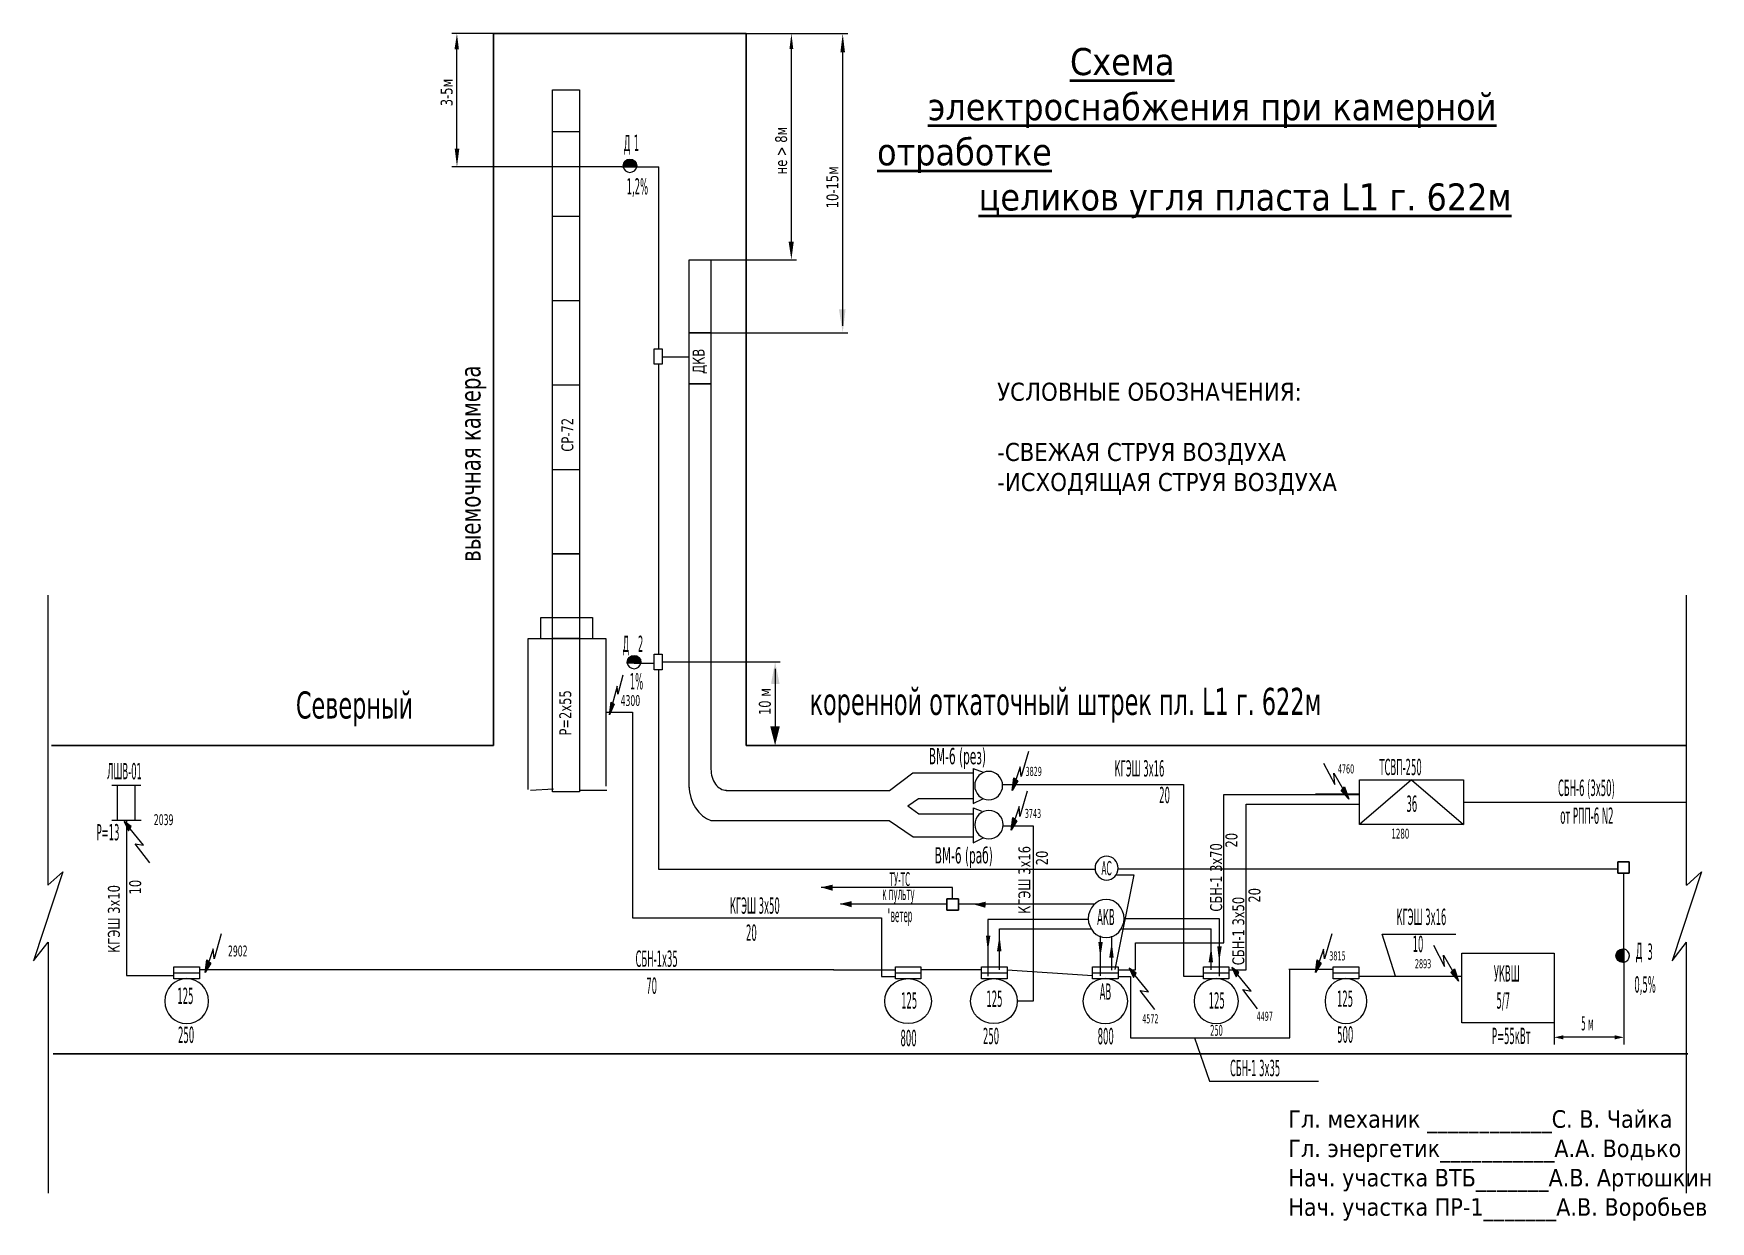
# Model space of a CAD drawing. Header units: millimetres. Extents: x 11621 to 12126, y -204 to 189.
# Drawn here: x 12051.5 to 12125.8, y -52 to 0.6 of the extents above; entities that cross this region are included whole.
import ezdxf

# ---------------------------------------------------------------- set-up
doc = ezdxf.new("R2010")
doc.units = ezdxf.units.MM
doc.linetypes.add('осевая', pattern=[50.8, 31.75, -6.35, 6.35, -6.35])
doc.styles.get("Standard").update_dxf_attribs({"font": 'TAHOMA.TTF'})

msp = doc.modelspace()

# ---------------------------------------------------------------- texts
at = {"color": 7, "lineweight": 13, "width": 0.818182}
for s, p in [('3-5м', (12070.066, -2.591)), ('не > 8м', (12084.891, -5.609)), ('10-15м', (12087.164, -7.114)), ('10 м', (12084.169, -29.58))]:
    msp.add_text(s, height=0.528, rotation=90, dxfattribs=at).set_placement(p)
at = {"linetype": 'осевая', "lineweight": 13, "width": 0.44}
for s, p in [('Д', (12077.651, -4.58)), ('1', (12078.1, -4.574)), ('1,2%', (12077.782, -6.503)), ('Д', (12077.601, -26.784)), ('2', (12078.281, -26.782)), ('1%', (12077.921, -28.442)), ('Д', (12122.508, -40.393)), ('3', (12123.027, -40.425)), ('0,5%', (12122.448, -41.881))]:
    msp.add_text(s, height=0.72, dxfattribs=at).set_placement(p)
at = {"lineweight": 13, "width": 0.818182}
for s, p in [('ДКВ', (12081.234, -14.451)), ('СР-72', (12075.417, -17.904)), ('Р=2х55', (12075.324, -30.488)), ('20', (12104.851, -35.452)), ('КГЭШ 3х16', (12095.674, -38.393)), ('20', (12096.453, -36.239)), ('СБН-1 3х70', (12104.171, -38.293)), ('КГЭШ 3х10', (12055.317, -40.124)), ('10', (12056.261, -37.531)), ('СБН-1 3х50', (12105.157, -40.668)), ('20', (12105.872, -37.895))]:
    msp.add_text(s, height=0.528, rotation=90, dxfattribs=at).set_placement(p)
at = {"lineweight": 13, "oblique": 359.98907, "width": 0.818182}
msp.add_text('выемочная камера', height=0.904, rotation=90.01271, dxfattribs=at).set_placement((12071.305, -22.786))
at = {"lineweight": 13}
for s, height, width, p in [('Северный ', 1.2, 0.7, (12063.12, -29.732)), ('коренной откаточный штрек пл. L1 г. 622м', 1.2, 0.7, (12085.888, -29.572)), ('ВМ-6 (рез)', 0.72, 0.55, (12091.175, -31.759)), ('ЛШВ-01', 0.72, 0.44, (12054.749, -32.426)), ('КГЭШ 3х16', 0.72, 0.44, (12099.409, -32.302)), ('ТСВП-250', 0.72, 0.44, (12111.148, -32.241)), ('СБН-6 (3х50)', 0.72, 0.44, (12119.064, -33.165)), ('20', 0.72, 0.44, (12101.387, -33.484)), ('36', 0.72, 0.44, (12112.347, -33.868)), ('от РПП-6 N2', 0.72, 0.44, (12119.162, -34.398)), ('Р=13 ', 0.72, 0.44, (12054.284, -35.132)), ('ВМ-6 (раб)', 0.72, 0.55, (12091.438, -36.156)), ('АС', 0.624, 0.44, (12098.828, -36.674)), ('ТУ-ТС', 0.604, 0.44, (12089.437, -37.153)), ('КГЭШ 3х50', 0.72, 0.44, (12082.361, -38.384)), ('к пульту', 0.604, 0.44, (12089.112, -37.778)), ('"ветер', 0.604, 0.44, (12089.347, -38.753)), ('АКВ', 0.72, 0.44, (12098.635, -38.891)), ('КГЭШ 3х16', 0.72, 0.44, (12111.906, -38.883)), ('      20', 0.72, 0.44, (12082.361, -39.584)), ('      10', 0.72, 0.44, (12111.906, -40.083)), ('СБН-1х35', 0.72, 0.44, (12078.177, -40.738)), ('УКВШ', 0.72, 0.44, (12116.218, -41.391)), ('    70', 0.72, 0.44, (12078.177, -41.938)), ('АВ', 0.72, 0.44, (12098.749, -42.198)), ('125', 0.72, 0.44, (12057.869, -42.385)), ('125', 0.72, 0.44, (12089.948, -42.59)), ('125', 0.72, 0.44, (12093.729, -42.514)), ('125', 0.72, 0.44, (12103.58, -42.59)), ('125', 0.72, 0.44, (12109.267, -42.512)), (' 5/7', 0.72, 0.44, (12116.218, -42.591)), ('250 ', 0.72, 0.44, (12057.9, -44.112)), ('800', 0.72, 0.44, (12089.92, -44.255)), ('250', 0.72, 0.44, (12093.577, -44.165)), ('800', 0.72, 0.44, (12098.659, -44.172)), ('250', 0.48, 0.44, (12103.652, -43.795)), ('500', 0.72, 0.44, (12109.276, -44.099)), ('Р=55кВт', 0.72, 0.44, (12116.134, -44.159)), ('СБН-1 3х35', 0.72, 0.44, (12104.527, -45.586))]:
    msp.add_text(s, height=height, dxfattribs=dict(at, width=width)).set_placement(p)
at = {"lineweight": 0, "width": 0.6}
for s, height, p in [('4300', 0.48, (12077.515, -29.175)), ('3829', 0.4, (12095.464, -32.278)), ('4760', 0.4, (12109.307, -32.164)), ('2039', 0.48, (12056.827, -34.456)), ('3743', 0.4, (12095.431, -34.141)), ('1280', 0.44, (12111.679, -35.057)), ('2902', 0.48, (12060.114, -40.278)), ('3815', 0.4, (12108.926, -40.454)), ('2893', 0.4, (12112.722, -40.804)), ('4572', 0.4, (12100.634, -43.242)), ('4497', 0.4, (12105.702, -43.133))]:
    msp.add_text(s, height=height, dxfattribs=at).set_placement(p)
at = {"color": 7, "lineweight": 13, "width": 0.44}
msp.add_text('5 м', height=0.624, dxfattribs=at).set_placement((12120.086, -43.553))
at = {"lineweight": 40, "insert": (12088.882, -0.01), "char_height": 1.2, "width": 32.08, "attachment_point": 1}
msp.add_mtext('                   {\\LСхема\\P     электроснабжения при камерной отработке\\P          целиков угля пласта L1 г. 622м}', dxfattribs=at)
at = {"lineweight": 0, "insert": (12094.203, -14.847), "char_height": 0.78, "width": 30.85333, "attachment_point": 1}
msp.add_mtext('{\\H1.026x;УСЛОВНЫЕ ОБОЗНАЧЕНИЯ:\\P\\P-СВЕЖАЯ СТРУЯ ВОЗДУХА\\P-ИСХОДЯЩАЯ СТРУЯ ВОЗДУХА}', dxfattribs=at)
at = {"lineweight": 13, "insert": (12107.109, -47.095), "char_height": 0.78, "width": 18.88735, "attachment_point": 1}
msp.add_mtext('Гл. механик ____________С. В. Чайка\\PГл. энергетик___________А.А. Водько\\PНач. участка ВТБ_______А.В. Артюшкин\\P\\pt340,600;Нач. участка ПР-1_______А.В. Воробьев', dxfattribs=at)

# ---------------------------------------------------------------- hatches: boundary and pattern name
at = {"lineweight": 0}
h = msp.add_hatch(color=256, dxfattribs=at)
edge = h.paths.add_edge_path()
edge.add_line((12077.626, -5.273), (12077.626, -5.234))
edge.add_arc((12077.928, -5.234), 0.302, 0, 180, ccw=False)
edge.add_line((12078.231, -5.234), (12078.231, -5.273))
edge.add_line((12078.231, -5.273), (12077.626, -5.273))
h = msp.add_hatch(color=256, dxfattribs=at)
edge = h.paths.add_edge_path()
edge.add_line((12077.807, -27.275), (12077.807, -27.236))
edge.add_arc((12078.109, -27.236), 0.302, 0, 180, ccw=False)
edge.add_line((12078.412, -27.236), (12078.412, -27.275))
edge.add_line((12078.412, -27.275), (12077.807, -27.275))
for points in [[(12077.096, -29.012), (12077.235, -29.09), (12077.017, -29.565)], [(12094.95, -32.357), (12095.126, -32.5), (12094.875, -32.918)], [(12109.602, -32.755), (12109.789, -33.315), (12109.446, -32.931)], [(12094.898, -34.123), (12095.074, -34.267), (12094.823, -34.684)], [(12055.817, -34.519), (12055.507, -34.299), (12055.706, -34.712)], [(12059.176, -40.435), (12059.352, -40.578), (12059.101, -40.996)], [(12100.361, -41.02), (12100.051, -40.799), (12100.25, -41.212)], [(12104.912, -40.988), (12104.602, -40.767), (12104.801, -41.18)], [(12108.394, -40.436), (12108.57, -40.58), (12108.319, -40.997)], [(12114.468, -40.822), (12114.655, -41.382), (12114.312, -40.998)]]:
    msp.add_hatch(color=256, dxfattribs=at).paths.add_polyline_path(points)
h = msp.add_hatch(color=256, dxfattribs=at)
edge = h.paths.add_edge_path()
edge.add_line((12121.975, -40.548), (12121.936, -40.548))
edge.add_arc((12121.936, -40.246), 0.302, 90, 270, ccw=False)
edge.add_line((12121.936, -39.943), (12121.975, -39.943))
edge.add_line((12121.975, -39.943), (12121.975, -40.548))

# ---------------------------------------------------------------- linework, layer by layer
at = {"color": 7, "lineweight": 0}
for p, q in [((12071.873, 0.632), (12070.031, 0.632)), ((12070.26, -4.964), (12070.26, 0.32)), ((12083.077, 0.632), (12085.313, 0.632)), ((12083.077, 0.632), (12087.587, 0.632)), ((12085.084, -9.082), (12085.084, 0.32)), ((12087.358, -12.321), (12087.358, 0.32)), ((12077.561, -5.274), (12070.031, -5.276)), ((12081.509, -9.394), (12085.313, -9.394)), ((12081.509, -12.633), (12087.587, -12.633)), ((12079.363, -27.224), (12084.591, -27.224)), ((12084.362, -27.536), (12084.362, -30.613)), ((12121.978, -40.092), (12121.978, -44.177)), ((12118.898, -43.216), (12118.898, -44.177)), ((12121.749, -43.865), (12119.127, -43.865))]:
    msp.add_line(p, q, dxfattribs=at)
at = {"lineweight": 25}
for p, q in [((12071.873, 0.632), (12071.873, -30.925)), ((12071.873, 0.632), (12083.077, 0.632)), ((12083.077, 0.632), (12083.077, -30.925)), ((12071.873, -30.925), (12052.282, -30.925)), ((12083.077, -30.925), (12124.741, -30.925)), ((12052.365, -44.59), (12124.825, -44.59))]:
    msp.add_line(p, q, dxfattribs=at)
at = {"lineweight": 13}
for p, q in [((12074.495, -32.984), (12074.495, -1.868)), ((12074.495, -1.868), (12075.696, -1.868)), ((12075.696, -1.868), (12075.696, -32.984)), ((12074.495, -3.715), (12075.696, -3.715)), ((12074.495, -7.459), (12075.696, -7.459)), ((12080.537, -9.394), (12081.509, -9.394)), ((12080.537, -9.419), (12080.539, -32.785)), ((12081.509, -9.411), (12081.509, -31.985)), ((12074.495, -11.203), (12075.696, -11.203)), ((12074.495, -14.947), (12075.696, -14.947)), ((12074.495, -18.691), (12075.696, -18.691)), ((12074.495, -22.435), (12075.696, -22.435)), ((12073.981, -26.179), (12073.981, -25.26)), ((12073.981, -25.26), (12076.262, -25.26)), ((12076.262, -25.26), (12076.262, -26.179)), ((12073.413, -32.874), (12073.413, -26.179)), ((12073.413, -26.179), (12076.865, -26.179)), ((12076.865, -26.179), (12076.854, -32.725)), ((12093.14, -31.95), (12093.14, -33.498)), ((12093.14, -31.95), (12093.58, -32.114)), ((12089.432, -32.921), (12090.466, -32.144)), ((12090.466, -32.144), (12093.143, -32.144)), ((12075.696, -32.984), (12074.495, -32.984)), ((12082.196, -32.921), (12089.432, -32.921)), ((12090.242, -33.603), (12090.719, -33.278)), ((12090.719, -33.278), (12093.143, -33.278)), ((12093.14, -33.498), (12093.562, -33.291)), ((12090.242, -33.603), (12090.738, -33.953)), ((12090.738, -33.953), (12093.143, -33.953)), ((12093.14, -33.697), (12093.14, -35.245)), ((12093.14, -33.697), (12093.531, -33.843)), ((12105.234, -40.879), (12105.234, -33.533)), ((12081.514, -34.25), (12089.411, -34.25)), ((12089.411, -34.25), (12090.481, -34.979)), ((12090.481, -34.979), (12093.14, -34.979)), ((12093.14, -35.245), (12093.578, -35.028))]:
    msp.add_line(p, q, dxfattribs=at)
at = {"lineweight": 0}
for p, q in [((12077.561, -5.274), (12079.203, -5.273)), ((12077.617, -27.808), (12077.387, -28.653)), ((12077.359, -28.302), (12077.017, -29.565)), ((12077.387, -28.653), (12077.359, -28.302)), ((12077.017, -29.565), (12077.096, -29.012)), ((12077.235, -29.09), (12077.017, -29.565)), ((12077.096, -29.012), (12077.235, -29.09)), ((12095.587, -31.193), (12095.268, -32.303)), ((12095.231, -31.871), (12094.875, -32.918)), ((12095.268, -32.303), (12095.231, -31.871)), ((12108.673, -31.714), (12109.168, -32.654)), ((12094.875, -32.918), (12094.95, -32.357)), ((12095.126, -32.5), (12094.875, -32.918)), ((12094.95, -32.357), (12095.126, -32.5)), ((12109.168, -32.654), (12109.129, -32.151)), ((12109.129, -32.151), (12109.789, -33.315)), ((12095.535, -32.96), (12095.216, -34.069)), ((12109.446, -32.931), (12109.602, -32.755)), ((12109.789, -33.315), (12109.446, -32.931)), ((12109.602, -32.755), (12109.789, -33.315)), ((12095.179, -33.638), (12094.823, -34.684)), ((12094.823, -34.684), (12094.898, -34.123)), ((12094.898, -34.123), (12095.074, -34.267)), ((12095.216, -34.069), (12095.179, -33.638)), ((12056.372, -35.353), (12055.507, -34.299)), ((12055.507, -34.299), (12055.706, -34.712)), ((12055.817, -34.519), (12055.507, -34.299)), ((12055.706, -34.712), (12055.817, -34.519)), ((12095.074, -34.267), (12094.823, -34.684)), ((12056.649, -36.127), (12056.001, -35.281)), ((12056.001, -35.281), (12056.372, -35.353)), ((12100.264, -36.661), (12099.413, -40.863)), ((12099.485, -36.661), (12100.264, -36.661)), ((12092.23, -37.227), (12086.403, -37.227)), ((12092.23, -37.725), (12092.23, -37.227)), ((12091.976, -37.964), (12087.259, -37.964)), ((12098.522, -37.957), (12092.484, -37.965)), ((12098.245, -38.642), (12093.791, -38.642)), ((12093.791, -38.642), (12093.791, -41.156)), ((12099.829, -38.6), (12104.044, -38.6)), ((12104.044, -38.6), (12104.044, -41.157)), ((12059.813, -39.272), (12059.494, -40.381)), ((12094.309, -39.057), (12098.368, -39.056)), ((12094.309, -40.872), (12094.309, -39.057)), ((12098.773, -39.366), (12098.773, -41.139)), ((12099.283, -40.881), (12099.282, -39.377)), ((12099.706, -39.052), (12103.69, -39.052)), ((12103.69, -40.878), (12103.69, -39.052)), ((12109.031, -39.273), (12108.711, -40.382)), ((12111.861, -41.147), (12111.275, -39.292)), ((12111.275, -39.292), (12114.537, -39.292)), ((12059.457, -39.949), (12059.101, -40.996)), ((12059.494, -40.381), (12059.457, -39.949)), ((12108.675, -39.951), (12108.319, -40.997)), ((12108.711, -40.382), (12108.675, -39.951)), ((12113.539, -39.781), (12114.034, -40.721)), ((12059.101, -40.996), (12059.176, -40.435)), ((12059.352, -40.578), (12059.101, -40.996)), ((12059.176, -40.435), (12059.352, -40.578)), ((12100.916, -41.854), (12100.051, -40.799)), ((12100.051, -40.799), (12100.25, -41.212)), ((12100.361, -41.02), (12100.051, -40.799)), ((12105.467, -41.822), (12104.602, -40.767)), ((12104.602, -40.767), (12104.801, -41.18)), ((12104.912, -40.988), (12104.602, -40.767)), ((12108.319, -40.997), (12108.394, -40.436)), ((12108.57, -40.58), (12108.319, -40.997)), ((12108.394, -40.436), (12108.57, -40.58)), ((12114.034, -40.721), (12113.995, -40.218)), ((12113.995, -40.218), (12114.655, -41.382)), ((12114.312, -40.998), (12114.468, -40.822)), ((12114.468, -40.822), (12114.655, -41.382)), ((12100.25, -41.212), (12100.361, -41.02)), ((12104.801, -41.18), (12104.912, -40.988)), ((12114.655, -41.382), (12114.312, -40.998)), ((12101.193, -42.627), (12100.544, -41.782)), ((12100.544, -41.782), (12100.916, -41.854)), ((12105.744, -42.595), (12105.095, -41.75)), ((12105.095, -41.75), (12105.467, -41.822)), ((12102.95, -43.894), (12103.621, -45.808)), ((12103.621, -45.808), (12108.441, -45.808))]:
    msp.add_line(p, q, dxfattribs=at)
at = {"lineweight": 9}
for p, q in [((12079.2, -5.273), (12079.2, -13.339)), ((12078.994, -14.031), (12078.994, -13.339)), ((12078.994, -13.339), (12079.363, -13.339)), ((12079.363, -13.339), (12079.363, -14.031)), ((12079.363, -14.031), (12078.994, -14.031)), ((12079.2, -14.031), (12079.2, -26.886)), ((12080.537, -13.707), (12079.363, -13.707)), ((12078.109, -27.276), (12078.994, -27.276)), ((12078.994, -27.57), (12078.994, -26.878)), ((12078.994, -26.878), (12079.363, -26.878)), ((12079.363, -26.878), (12079.363, -27.57)), ((12079.363, -27.57), (12078.994, -27.57)), ((12079.2, -27.57), (12079.2, -36.41)), ((12076.859, -29.452), (12078.046, -29.452)), ((12078.046, -29.452), (12078.046, -38.561)), ((12094.443, -32.653), (12102.462, -32.653)), ((12102.462, -32.653), (12102.462, -41.149)), ((12104.251, -39.68), (12104.251, -33.097)), ((12104.251, -33.097), (12110.259, -33.097)), ((12108.314, -33.067), (12110.24, -33.067)), ((12114.881, -33.441), (12124.741, -33.441)), ((12105.234, -33.533), (12110.259, -33.533)), ((12055.614, -34.24), (12055.614, -41.125)), ((12094.898, -34.484), (12095.804, -34.484)), ((12095.804, -34.484), (12095.804, -42.259)), ((12079.2, -36.41), (12098.542, -36.41)), ((12099.588, -36.39), (12121.714, -36.39)), ((12121.978, -40.092), (12121.978, -36.589)), ((12078.046, -38.561), (12089.073, -38.561)), ((12100.336, -40.866), (12100.336, -39.68)), ((12100.336, -39.68), (12104.251, -39.68)), ((12058.847, -40.858), (12085.826, -40.858)), ((12086.956, -40.872), (12089.691, -40.872)), ((12090.821, -40.865), (12093.511, -40.865)), ((12094.641, -40.87), (12098.435, -41.12)), ((12099.565, -40.866), (12100.336, -40.866)), ((12104.48, -40.879), (12105.234, -40.879)), ((12107.176, -43.894), (12107.176, -40.841)), ((12055.614, -41.125), (12057.717, -41.125)), ((12099.565, -41.163), (12100.114, -41.163)), ((12100.114, -41.163), (12100.114, -43.894)), ((12110.232, -41.147), (12114.797, -41.147)), ((12095.804, -42.259), (12095.093, -42.261)), ((12100.114, -43.894), (12107.176, -43.894))]:
    msp.add_line(p, q, dxfattribs=at)
for p, q in [((12080.537, -12.633), (12081.509, -12.633)), ((12080.537, -14.896), (12081.509, -14.896)), ((12074.495, -22.435), (12075.696, -22.435)), ((12074.495, -26.179), (12075.696, -26.179)), ((12121.714, -36.086), (12122.221, -36.086)), ((12121.714, -36.589), (12121.714, -36.086)), ((12122.221, -36.086), (12122.221, -36.589)), ((12122.221, -36.589), (12121.714, -36.589)), ((12091.976, -37.725), (12092.484, -37.725)), ((12091.976, -38.228), (12091.976, -37.725)), ((12092.484, -37.725), (12092.484, -38.228)), ((12092.484, -38.228), (12091.976, -38.228))]:
    msp.add_line(p, q)
at = {"lineweight": 5}
for p, q in [((12052.133, -24.262), (12052.133, -37.126)), ((12124.741, -24.262), (12124.741, -37.126)), ((12094.467, -34.484), (12094.898, -34.484)), ((12052.79, -36.525), (12051.492, -40.474)), ((12052.133, -37.126), (12052.79, -36.525)), ((12125.419, -36.527), (12124.121, -40.476)), ((12124.761, -37.128), (12125.419, -36.527)), ((12089.073, -38.561), (12089.073, -41.17)), ((12051.492, -40.474), (12052.134, -39.652)), ((12052.134, -39.652), (12052.134, -50.768)), ((12124.121, -40.476), (12124.762, -39.654)), ((12124.742, -39.652), (12124.742, -50.768)), ((12089.073, -41.17), (12089.691, -41.17)), ((12102.462, -41.149), (12103.35, -41.149))]:
    msp.add_line(p, q, dxfattribs=at)
at = {"color": 7}
msp.add_line((12083.077, -30.925), (12084.591, -30.925), dxfattribs=at)
at = {"lineweight": 15}
for p, q in [((12054.968, -32.692), (12056.241, -32.692)), ((12055.197, -32.701), (12055.197, -34.208)), ((12055.976, -32.692), (12055.976, -34.24)), ((12110.259, -34.43), (12110.259, -32.452)), ((12112.57, -32.452), (12110.259, -34.43)), ((12110.259, -32.452), (12114.881, -32.452)), ((12112.57, -32.452), (12114.881, -34.43)), ((12114.881, -32.452), (12114.881, -34.43)), ((12054.968, -34.24), (12056.259, -34.24)), ((12114.881, -34.43), (12110.259, -34.43)), ((12114.797, -43.216), (12114.797, -40.13)), ((12114.797, -40.13), (12118.898, -40.13)), ((12118.898, -40.13), (12118.898, -43.216)), ((12057.717, -41.265), (12057.717, -40.738)), ((12057.717, -40.738), (12058.847, -40.738)), ((12058.847, -40.738), (12058.847, -41.265)), ((12089.691, -41.265), (12089.691, -40.738)), ((12089.691, -40.738), (12090.821, -40.738)), ((12090.821, -40.738), (12090.821, -41.265)), ((12093.511, -41.265), (12093.511, -40.738)), ((12093.511, -40.738), (12094.641, -40.738)), ((12094.641, -40.738), (12094.641, -41.265)), ((12098.435, -41.265), (12098.435, -40.738)), ((12098.435, -40.738), (12099.565, -40.738)), ((12099.565, -40.738), (12099.565, -41.265)), ((12103.35, -41.265), (12103.35, -40.738)), ((12103.35, -40.738), (12104.48, -40.738)), ((12104.48, -40.738), (12104.48, -41.265)), ((12109.102, -41.265), (12109.102, -40.738)), ((12109.102, -40.738), (12110.232, -40.738)), ((12110.232, -40.738), (12110.232, -41.265)), ((12057.717, -41.002), (12058.847, -41.002)), ((12058.847, -41.265), (12057.717, -41.265)), ((12089.691, -41.002), (12090.821, -41.002)), ((12090.821, -41.265), (12089.691, -41.265)), ((12093.511, -41.002), (12094.641, -41.002)), ((12094.641, -41.265), (12093.511, -41.265)), ((12098.435, -41.002), (12099.565, -41.002)), ((12099.565, -41.265), (12098.435, -41.265)), ((12103.35, -41.002), (12104.48, -41.002)), ((12104.48, -41.265), (12103.35, -41.265)), ((12109.102, -41.002), (12110.232, -41.002)), ((12110.232, -41.265), (12109.102, -41.265)), ((12118.898, -43.216), (12114.797, -43.216))]:
    msp.add_line(p, q, dxfattribs=at)
at = {"lineweight": 0}
for points in [[(12077.626, -5.273), (12077.626, -5.234, -1), (12078.231, -5.234), (12078.231, -5.273), (12077.626, -5.273)], [(12077.807, -27.275), (12077.807, -27.236, -1), (12078.412, -27.236), (12078.412, -27.275), (12077.807, -27.275)], [(12121.975, -40.548), (12121.936, -40.548, -1), (12121.936, -39.943), (12121.975, -39.943), (12121.975, -40.548)]]:
    msp.add_lwpolyline(points, format="xyb", dxfattribs=at)
for points in [[(12073.513, -32.915), (12074.54, -32.855)], [(12075.688, -32.915), (12076.897, -32.915)], [(12085.828, -40.857), (12086.964, -40.857)], [(12107.125, -40.847), (12109.088, -40.847)]]:
    msp.add_lwpolyline(points, dxfattribs=at)
at = {"lineweight": 9}
for centre, major_axis in [((12077.928, -5.207), (-0.001, 0.317)), ((12078.109, -27.209), (-0.001, 0.317)), ((12121.912, -40.246), (-0.317, 0.002))]:
    msp.add_ellipse(centre, major_axis=major_axis, ratio=0.973527, start_param=1.777581, end_param=4.50126, dxfattribs=at)
at = {"lineweight": 13}
for centre, major_axis, ratio, start_param, end_param in [((12081.795, -32.573), (0, 1.721), 0.733333, 1.645943, 2.916536), ((12082.204, -31.977), (0, 0.936), 0.733333, 1.570796, 3.141593), ((12093.828, -32.707), (0, -0.631), 0.979517, -3.926991, 2.356194), ((12093.842, -34.439), (0, -0.631), 0.994044, -0.785398, 5.497787)]:
    msp.add_ellipse(centre, major_axis=major_axis, ratio=ratio, start_param=start_param, end_param=end_param, dxfattribs=at)
at = {"lineweight": 15}
for centre, major_axis, ratio, start_param, end_param in [((12099.053, -36.366), (0, 0.526), 0.971149, -1.570796, 4.712389), ((12099.036, -38.6), (0, 0.846), 0.936442, 4.712389, 10.995574), ((12058.28, -42.261), (0, 0.997), 0.977454, -1.570796, 4.712389), ((12090.254, -42.261), (-1.035, 0), 0.963711, -3.14159265358979, 3.141592653589797), ((12094.061, -42.261), (-1.032, 0), 0.966264, -3.141592653589788, 3.141592653589798), ((12098.998, -42.261), (0, 0.997), 0.995237, -1.570796, 4.712389), ((12103.913, -42.261), (0, 0.997), 0.986495, -1.570796, 4.712389), ((12109.665, -42.261), (0, 0.997), 0.932186, -1.570796, 4.712389)]:
    msp.add_ellipse(centre, major_axis=major_axis, ratio=ratio, start_param=start_param, end_param=end_param, dxfattribs=at)
at = {"color": 7}
for points in [[(12070.15, -0.073), (12070.347, -0.075), (12070.26, 0.632)], [(12084.998, -0.048), (12085.168, -0.053), (12085.084, 0.632)], [(12087.255, -0.208), (12087.46, -0.204), (12087.358, 0.632)], [(12070.161, -4.469), (12070.365, -4.47), (12070.26, -5.276)], [(12084.96, -8.588), (12085.189, -8.588), (12085.084, -9.394)], [(12087.193, -11.601), (12087.485, -11.596), (12087.358, -12.633)], [(12084.18, -28.194), (12084.561, -28.203), (12084.362, -27.224)], [(12084.146, -30.078), (12084.57, -30.081), (12084.362, -30.925)], [(12086.911, -37.367), (12086.912, -37.098), (12086.393, -37.217)], [(12087.753, -38.097), (12087.754, -37.828), (12087.236, -37.948)], [(12093.687, -38.123), (12093.688, -37.854), (12093.169, -37.973)], [(12093.904, -39.359), (12093.707, -39.356), (12093.791, -40.063)], [(12094.196, -40.047), (12094.393, -40.05), (12094.309, -39.342)], [(12098.886, -39.637), (12098.688, -39.633), (12098.773, -40.341)], [(12099.171, -40.331), (12099.368, -40.334), (12099.284, -39.626)], [(12103.576, -40.539), (12103.773, -40.542), (12103.689, -39.834)], [(12104.156, -39.833), (12103.959, -39.829), (12104.044, -40.537)]]:
    msp.add_solid(points, dxfattribs=at)
at = {"color": 7, "lineweight": 9}
for points in [[(12119.304, -43.773), (12119.306, -43.958), (12118.898, -43.865)], [(12121.572, -43.772), (12121.571, -43.957), (12121.978, -43.865)]]:
    msp.add_solid(points, dxfattribs=at)

msp.set_redraw_order([(e.dxf.handle, doc.entitydb.next_handle()) for e in msp.query("TEXT MTEXT ATTDEF DIMENSION ARC_DIMENSION")])  # texts and dimensions are drawn at this point

doc.saveas('drawing.dxf')
